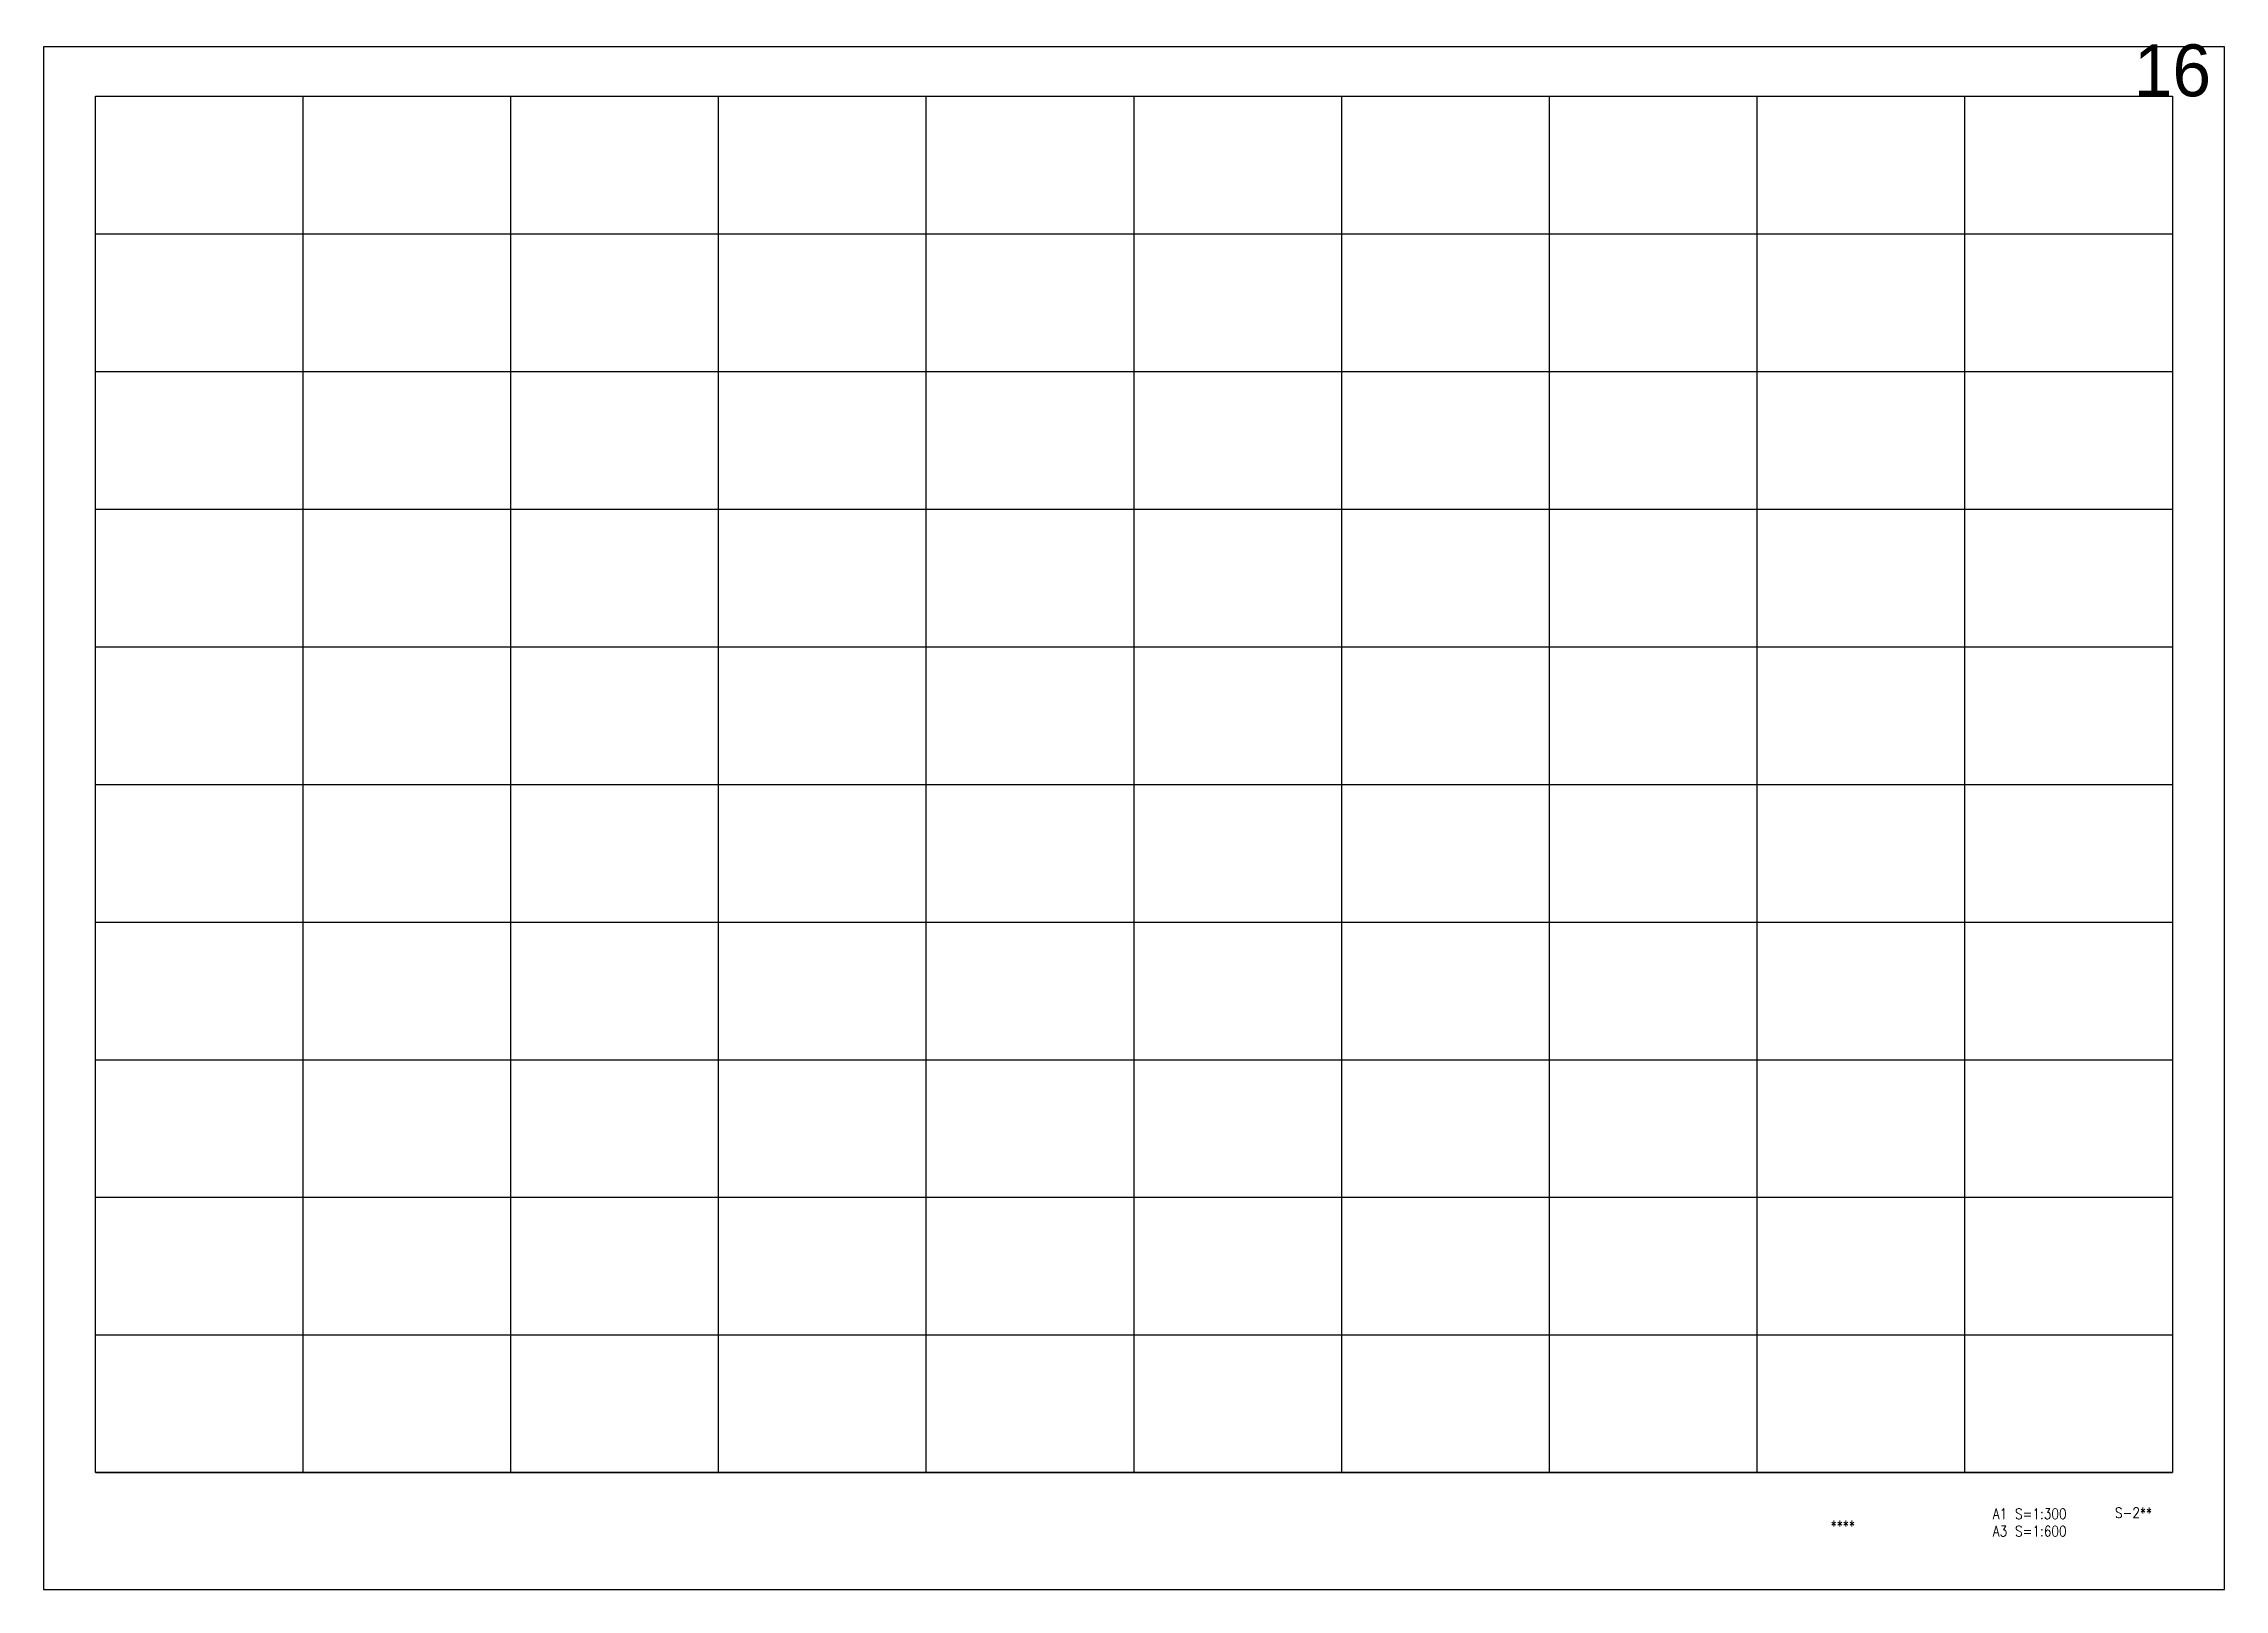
# Model space of a CAD drawing. Extents: x -102655 to 1332000, y -2014200 to 210463.
# Drawn here: x 360000 to 612000, y -1198200 to -1019611 of the extents above; entities that cross this region are included whole.
import ezdxf
from ezdxf.enums import TextEntityAlignment as Align

# ---------------------------------------------------------------- set-up
doc = ezdxf.new("R2010")
doc.units = 0
doc.header["$MEASUREMENT"] = 0
doc.layers.add('99_レイアウト枠', color=251, linetype='CONTINUOUS', plot=False)
doc.layers.add('99_頁番号', color=6, linetype='CONTINUOUS')
doc.styles.add('DRACAD', font='txt', dxfattribs={"width": 0.85, "bigfont": 'extfont2'})
doc.styles.get("Standard").update_dxf_attribs({"font": 'Osaka.ttc'})

msp = doc.modelspace()

# ---------------------------------------------------------------- texts
at = {"layer": '99_レイアウト枠'}
msp.add_text('16', height=6000, dxfattribs=at).set_placement((605999.99989, -1025700), align=Align.CENTER)
at = {"layer": '99_頁番号', "char_height": 1200, "attachment_point": 5, "style": 'DRACAD'}
for s, insert in [('A1 S=1:300^JA3 S=1:600', (589499.99989, -1190472.95597)), ('{S-2**}', (601499.99989, -1189350)), ('{  ****  }', (566999.99989, -1190850))]:
    msp.add_mtext(s, dxfattribs=dict(at, insert=insert))

# ---------------------------------------------------------------- linework, layer by layer
at = {"layer": '99_レイアウト枠'}
for p, q in [((366000, -1184700), (366000, -1025700)), ((390000, -1184700), (390000, -1025700)), ((414000, -1184700), (414000, -1025700)), ((438000, -1184700), (438000, -1025700)), ((462000, -1184700), (462000, -1025700)), ((486000, -1184700), (486000, -1025700)), ((509999.99994, -1184700), (509999.99994, -1025700)), ((533999.99994, -1184700), (533999.99994, -1025700)), ((557999.99994, -1184700), (557999.99994, -1025700)), ((581999.99994, -1184700), (581999.99994, -1025700)), ((366000, -1041600), (605999.99989, -1041600)), ((366000, -1057500), (605999.99989, -1057500)), ((366000, -1073400), (605999.99989, -1073400)), ((366000, -1089300), (605999.99989, -1089300)), ((366000, -1105200), (605999.99989, -1105200)), ((366000, -1121100), (605999.99989, -1121100)), ((366000, -1137000), (605999.99989, -1137000)), ((366000, -1152900), (605999.99989, -1152900)), ((366000, -1168800), (605999.99989, -1168800)), ((366000, -1184700), (605999.99989, -1184700))]:
    msp.add_line(p, q, dxfattribs=at)
for points in [[(360000, -1198200), (612000, -1198200), (612000, -1020000), (360000, -1020000)], [(366000, -1025700), (605999.99989, -1025700), (605999.99989, -1184700), (366000, -1184700)]]:
    msp.add_lwpolyline(points, close=True, dxfattribs=at)

msp.set_redraw_order([(e.dxf.handle, doc.entitydb.next_handle()) for e in msp.query("TEXT MTEXT ATTDEF DIMENSION ARC_DIMENSION")])  # texts and dimensions are drawn at this point

doc.saveas('drawing.dxf')
